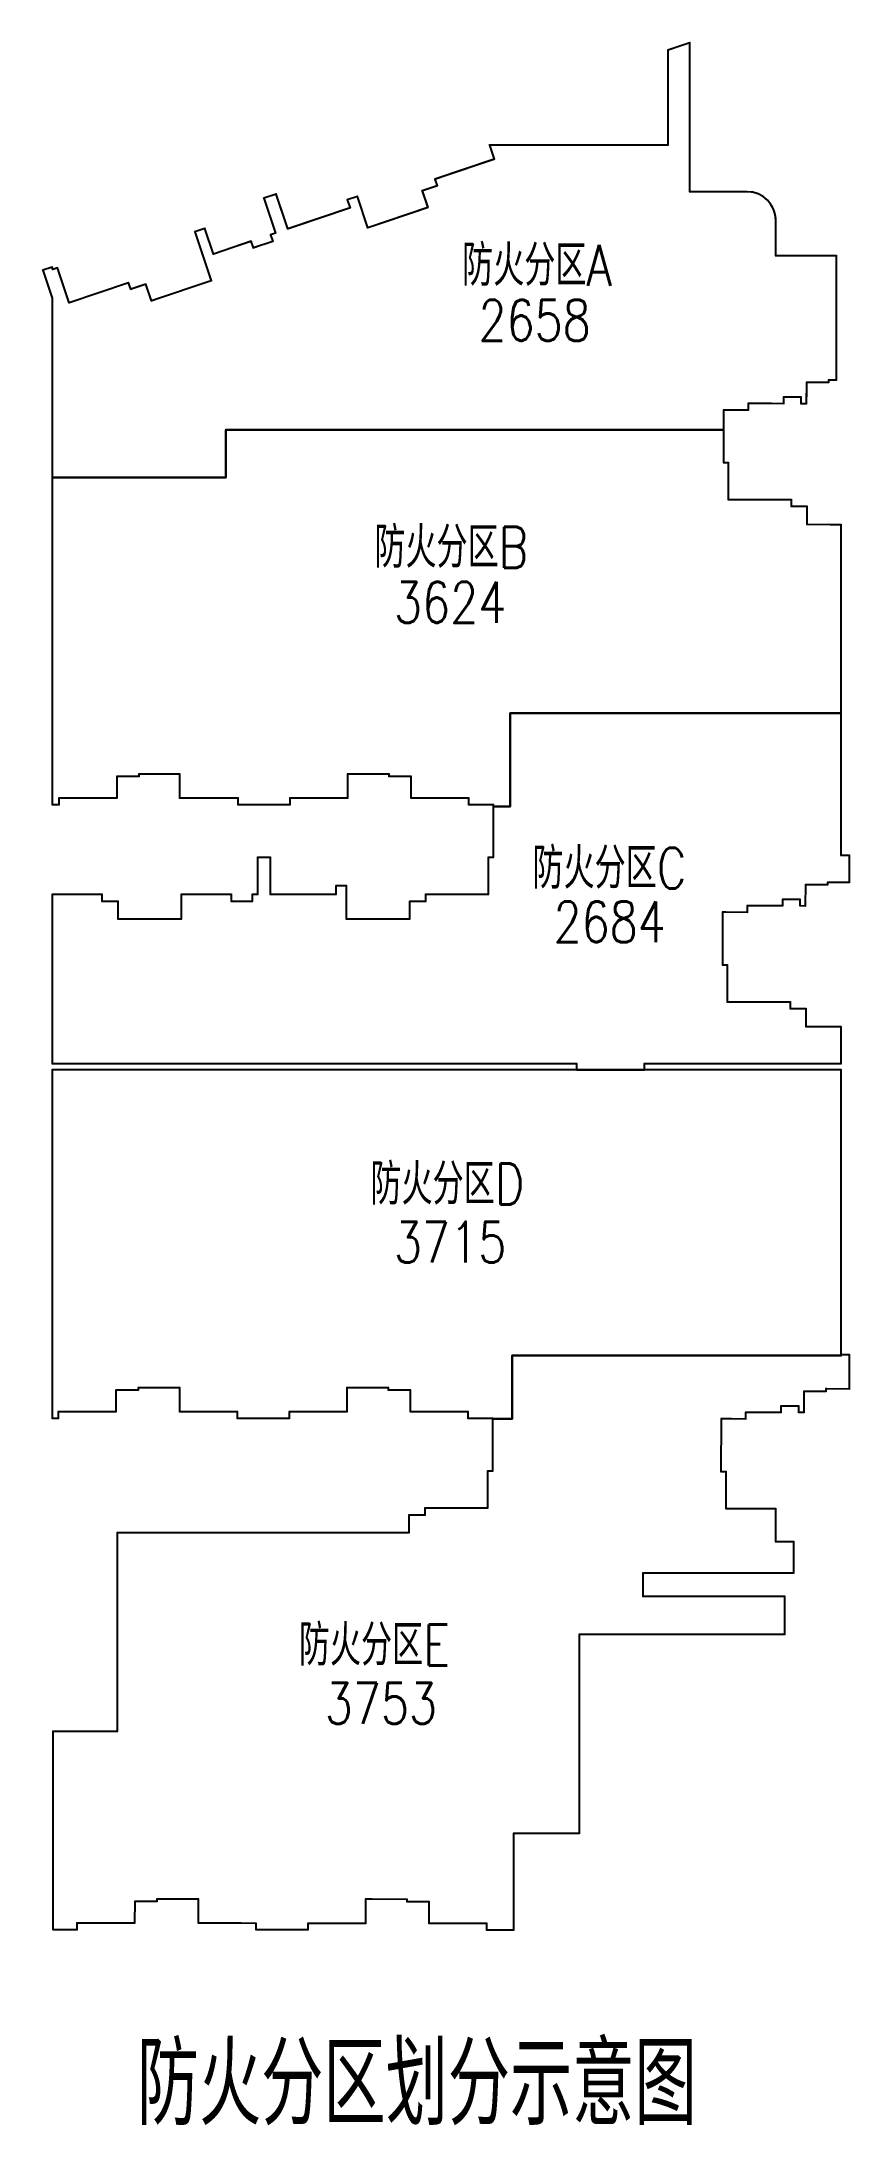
# Model space of a CAD drawing. Extents: x -1348811 to -222202, y -369435 to 53046.
# Drawn here: x -320984 to -222202, y -257997 to -3426 of the extents above; entities that cross this region are included whole.
import ezdxf

# ---------------------------------------------------------------- set-up
doc = ezdxf.new("R2010")
doc.units = 0
doc.header["$LTSCALE"] = 10
doc.header["$MEASUREMENT"] = 0
doc.layers.add('HT-TEXT', color=7, linetype='CONTINUOUS')
doc.layers.add('防火分区', color=6, linetype='CONTINUOUS')
doc.styles.add('_HZTXT', font='tjromans.shx', dxfattribs={"width": 0.8, "bigfont": 'tjhztxt.shx'})

msp = doc.modelspace()

# ---------------------------------------------------------------- texts
at = {"layer": 'HT-TEXT', "style": '_HZTXT', "width": 0.8}
for s, height, p in [('防火分区A', 5000, (-269630.8, -33253.1)), ('2658', 5000, (-267631.4, -39972.4)), ('防火分区B', 5000, (-280353.8, -67700.9)), ('3624', 5000, (-277941.7, -74435.5)), ('防火分区C', 5000, (-261038.7, -106903.2)), ('2684', 5000, (-258456.6, -113458.1)), ('防火分区D', 5000, (-280836.1, -145499.3)), ('3715', 5000, (-277941.7, -152600.4)), ('防火分区E', 5000, (-289572.9, -201820.9)), ('3753', 5000, (-286399.1, -208935.5)), ('防火分区划分示意图', 10000, (-309371.7, -257961.1))]:
    msp.add_text(s, height=height, dxfattribs=at).set_placement(p)

# ---------------------------------------------------------------- linework, layer by layer
at = {"layer": '防火分区', "color": 4}
msp.add_lwpolyline([(-229102.1, -186692.9, 200, 200, 0), (-229102.1, -190492.9, 200, 200, 0), (-247502.1, -190492.9, 200, 200, 0), (-247502.1, -193392.9, 200, 200, 0), (-230202.1, -193392.9, 200, 200, 0), (-230202.1, -197992.9, 200, 200, 0), (-255302.1, -197992.9, 200, 200, 0), (-255302.1, -222292.9, 200, 200, 0), (-263302.1, -222292.9, 200, 200, 0), (-263302.1, -234113, 200, 200, 0), (-266635.2, -234109.3, 200, 200, 0), (-266634.3, -233309.3, 200, 200, 0), (-273684.3, -233301.4, 200, 200, 0), (-273681.3, -230651.4, 200, 200, 0), (-276381.3, -230651.4, 200, 200, 0), (-276381, -230348.4, 200, 200, 0), (-281381, -230342.8, 200, 200, 0), (-281384.3, -233292.8, 200, 200, 0), (-288434.3, -233285, 200, 200, 0), (-288435.2, -234085, 200, 200, 0), (-294835.2, -234077.8, 200, 200, 0), (-294834.3, -233277.8, 200, 200, 0), (-301884.3, -233270, 200, 200, 0), (-301881, -230320, 200, 200, 0), (-306881, -230314.4, 200, 200, 0), (-306881.3, -230614.4, 200, 200, 0), (-309581.3, -230611.4, 200, 200, 0), (-309584.3, -233261.4, 200, 200, 0), (-316634.3, -233253.5, 200, 200, 0), (-316635.2, -234053.5, 200, 200, 0), (-319635.2, -234051.6, 200, 200, 0), (-319635.2, -209892.9, 200, 200, 0), (-311752.1, -209892.9, 200, 200, 0), (-311752.1, -185592.8, 200, 200, 0), (-276115.7, -185592.8, 200, 200, 0), (-276115.7, -183442.8, 200, 200, 0), (-274165.7, -183442.8, 200, 200, 0), (-274165.7, -182592.9, 200, 200, 0), (-266515.7, -182592.9, 200, 200, 0), (-266515.7, -178092.9, 200, 200, 0), (-265915.7, -178092.9, 200, 200, 0), (-265915.7, -171592.8, 200, 200, 0), (-268915.7, -171592.8, 200, 200, 0), (-268915.7, -170792.8, 200, 200, 0), (-275965.7, -170792.8, 200, 200, 0), (-275965.7, -168142.8, 200, 200, 0), (-278665.7, -168142.8, 200, 200, 0), (-278665.7, -167842.8, 200, 200, 0), (-283665.7, -167842.8, 200, 200, 0), (-283665.7, -170792.8, 200, 200, 0), (-290715.7, -170792.9, 200, 200, 0), (-290715.7, -171592.8, 200, 200, 0), (-297115.7, -171592.9, 200, 200, 0), (-297115.7, -170792.9, 200, 200, 0), (-304165.7, -170792.8, 200, 200, 0), (-304165.7, -167842.8, 200, 200, 0), (-309165.7, -167842.8, 200, 200, 0), (-309165.7, -168142.8, 200, 200, 0), (-311865.7, -168142.8, 200, 200, 0), (-311865.7, -170792.9, 200, 200, 0), (-318915.7, -170792.8, 200, 200, 0), (-318915.7, -171592.8, 200, 200, 0), (-319702.1, -171592.8, 200, 200, 0), (-319702.1, -129059.4, 200, 200, 0), (-255652.1, -129059.4, 200, 200, 0), (-255652.1, -128259.4, 200, 200, 0), (-319702.1, -128259.4, 200, 200, 0), (-319702.1, -107615.8, 200, 200, 0), (-313582.1, -107615.8, 200, 200, 0), (-313582.1, -108465.8, 200, 200, 0), (-311632.1, -108465.8, 200, 200, 0), (-311632.1, -110615.8, 200, 200, 0), (-303932.1, -110615.8, 200, 200, 0), (-303932.1, -107615.8, 200, 200, 0), (-297782.1, -107615.8, 200, 200, 0), (-297782.1, -108465.8, 200, 200, 0), (-295282.1, -108465.8, 200, 200, 0), (-295282.1, -107615.8, 200, 200, 0), (-294632.1, -107615.8, 200, 200, 0), (-294632.1, -103115.8, 200, 200, 0), (-293032.1, -103115.8, 200, 200, 0), (-293032.1, -107615.8, 200, 200, 0), (-285032.1, -107615.8, 200, 200, 0), (-285032.1, -106565.8, 200, 200, 0), (-283732.1, -106565.8, 200, 200, 0), (-283732.1, -110615.8, 200, 200, 0), (-276032.1, -110615.8, 200, 200, 0), (-276032.1, -108465.8, 200, 200, 0), (-274082.1, -108465.8, 200, 200, 0), (-274082.1, -107615.8, 200, 200, 0), (-266432.1, -107615.8, 200, 200, 0), (-266432.1, -103115.8, 200, 200, 0), (-265832.1, -103115.8, 200, 200, 0), (-265832.1, -96615.8, 200, 200, 0), (-268832.1, -96615.8, 200, 200, 0), (-268832.1, -95815.8, 200, 200, 0), (-275882.1, -95815.8, 200, 200, 0), (-275882.1, -93165.8, 200, 200, 0), (-278582.1, -93165.8, 200, 200, 0), (-278582.1, -92865.8, 200, 200, 0), (-283582.1, -92865.8, 200, 200, 0), (-283582.1, -95815.8, 200, 200, 0), (-290632.1, -95815.8, 200, 200, 0), (-290632.1, -96615.8, 200, 200, 0), (-297032.1, -96615.8, 200, 200, 0), (-297032.1, -95815.8, 200, 200, 0), (-304132.1, -95815.8, 200, 200, 0), (-304132.1, -92865.8, 200, 200, 0), (-309082.1, -92865.8, 200, 200, 0), (-309082.1, -93165.8, 200, 200, 0), (-311782.1, -93165.8, 200, 200, 0), (-311782.1, -95815.8, 200, 200, 0), (-318832.1, -95815.8, 200, 200, 0), (-318832.1, -96615.8, 200, 200, 0), (-319702.1, -96615.8, 200, 200, 0), (-319702.1, -34766.8, 200, 200, 0), (-320857.3, -31344.6, 200, 200, 0), (-319719.7, -30963.1, 200, 200, 0), (-319624.2, -31247.8, 200, 200, 0), (-319055.2, -31055.7, 200, 200, 0), (-317615.9, -35319.4, 200, 200, 0), (-310367.7, -32872.7, 200, 200, 0), (-310095.9, -33678, 200, 200, 0), (-308248.3, -33054.3, 200, 200, 0), (-307560.7, -35091.4, 200, 200, 0), (-300265.1, -32628.7, 200, 200, 0), (-302280.1, -26659.6, 200, 200, 0), (-301048.3, -26243.8, 200, 200, 0), (-299992.9, -29370.5, 200, 200, 0), (-295397.6, -27819.3, 200, 200, 0), (-295125.8, -28624.7, 200, 200, 0), (-292757.1, -27825.1, 200, 200, 0), (-293029, -27019.7, 200, 200, 0), (-292413.1, -26811.9, 200, 200, 0), (-293852.3, -22548.2, 200, 200, 0), (-292336.4, -22036.5, 200, 200, 0), (-290897.1, -26300.1, 200, 200, 0), (-283317.3, -23741.5, 200, 200, 0), (-283653.2, -22746.6, 200, 200, 0), (-282421.5, -22330.8, 200, 200, 0), (-281126.1, -26168.1, 200, 200, 0), (-273830.6, -23705.4, 200, 200, 0), (-274518.2, -21668.3, 200, 200, 0), (-272670.6, -21044.7, 200, 200, 0), (-272942.5, -20239.3, 200, 200, 0), (-265694.3, -17792.6, 200, 200, 0), (-266279.4, -16059.4, 200, 200, 0), (-244502.1, -16059.4, 200, 200, 0), (-244502.1, -4470.5, 200, 200, 0), (-241802.1, -3564.8, 200, 200, 0), (-241802.1, -21759.4, 200, 200, 0), (-234802.1, -21759.4, 200, 200, -0.41421356), (-231302.1, -25259.4, 200, 200, 0), (-231302.1, -29609.4, 200, 200, 0), (-223902.1, -29609.4, 200, 200, 0), (-223902.1, -44740.5, 200, 200, 0), (-224824.6, -44737, 200, 200, 0), (-224825.7, -45037, 200, 200, 0), (-227525.7, -45026.5, 200, 200, 0), (-227535.8, -47626.5, 200, 200, 0), (-228235.8, -47623.8, 200, 200, 0), (-228232.7, -46823.8, 200, 200, 0), (-230332.7, -46815.7, 200, 200, 0), (-230335.8, -47615.7, 200, 200, 0), (-234635.7, -47599.1, 200, 200, 0), (-234638.8, -48399, 200, 200, 0), (-237638.8, -48387.4, 200, 200, 0), (-237663.9, -54887.4, 200, 200, 0), (-237063.9, -54889.7, 200, 200, 0), (-237081.3, -59389.6, 200, 200, 0), (-229381.4, -59419.5, 200, 200, 0), (-229384.5, -60219.5, 200, 200, 0), (-227484.5, -60226.8, 200, 200, 0), (-227493, -62426.7, 200, 200, 0), (-223302.1, -62442.9, 200, 200, 0), (-223302.1, -102859.4, 200, 200, 0), (-222302.1, -102859.4, 200, 200, 0), (-222302.1, -106101.3, 200, 200, 0), (-224955.3, -106093.4, 200, 200, 0), (-224956.2, -106393.4, 200, 200, 0), (-227656.2, -106385.3, 200, 200, 0), (-227663.9, -108985.3, 200, 200, 0), (-228363.9, -108983.2, 200, 200, 0), (-228361.5, -108183.2, 200, 200, 0), (-230461.5, -108177, 200, 200, 0), (-230463.9, -108977, 200, 200, 0), (-234763.9, -108964.2, 200, 200, 0), (-234766.3, -109764.2, 200, 200, 0), (-237766.3, -109755.3, 200, 200, 0), (-237785.6, -116255.2, 200, 200, 0), (-237185.6, -116257, 200, 200, 0), (-237199, -120757, 200, 200, 0), (-229499, -120779.9, 200, 200, 0), (-229501.4, -121579.9, 200, 200, 0), (-227601.4, -121585.6, 200, 200, 0), (-227608, -123785.6, 200, 200, 0), (-223302.1, -123798.4, 0, 0, 0)], format="xyseb", dxfattribs=at)
at = {"layer": '防火分区'}
msp.add_lwpolyline([(-223902.1, -29609.4), (-231302.1, -29609.4), (-231302.1, -25259.4, 0.41421356), (-234802.1, -21759.4), (-241802.1, -21759.4), (-241802.1, -3564.8), (-244502.1, -4470.5), (-244502.1, -16059.4), (-266279.4, -16059.4), (-265694.3, -17792.6), (-272942.5, -20239.3), (-272670.6, -21044.7), (-274518.2, -21668.3), (-273830.6, -23705.4), (-281126.1, -26168.1), (-282421.5, -22330.8), (-283653.2, -22746.6), (-283317.3, -23741.5), (-290897.1, -26300.1), (-292336.4, -22036.5), (-293852.3, -22548.2), (-292413.1, -26811.9), (-293029, -27019.7), (-292757.1, -27825.1), (-295125.8, -28624.7), (-295397.6, -27819.3), (-299992.9, -29370.5), (-301048.3, -26243.8), (-302280.1, -26659.6), (-300265.1, -32628.7), (-307560.7, -35091.4), (-308248.3, -33054.3), (-310095.9, -33678), (-310367.7, -32872.7), (-317615.9, -35319.4), (-319055.2, -31055.7), (-319624.2, -31247.8), (-319719.7, -30963.1), (-320857.3, -31344.6), (-319702.1, -34766.8), (-319702.1, -56659.8), (-298502.1, -56659.8), (-298502.1, -50859.8), (-237648.4, -50859.8), (-237638.8, -48387.4), (-234638.8, -48399), (-234635.7, -47599.1), (-230335.8, -47615.7), (-230332.7, -46815.7), (-228232.7, -46823.8), (-228235.8, -47623.8), (-227535.8, -47626.5), (-227525.7, -45026.5), (-224825.7, -45037), (-224824.6, -44737), (-223902.1, -44740.5)], format="xyb", close=True, dxfattribs=at)
at = {"layer": '防火分区', "color": 4, "const_width": 200}
for points in [[(-319702.1, -56659.8), (-298502.1, -56659.8), (-298502.1, -50859.8), (-237648.4, -50859.8)], [(-265832.1, -96859.8), (-263752.1, -96859.8), (-263752.1, -85459.8), (-223302.1, -85459.8)], [(-223302.1, -123798.4), (-223302.1, -123798.4), (-223302.1, -128259.4), (-247352.1, -128259.4), (-247352.1, -129059.4), (-223302.1, -129059.4), (-223302.1, -163859.4), (-222302.1, -163859.4), (-222314.5, -168001.6), (-225139.6, -167993.2), (-225140.5, -168293.2), (-227840.5, -168285.2), (-227848.2, -170885.1), (-228548.2, -170883.1), (-228545.8, -170083.1), (-230645.8, -170083.1), (-230648.2, -170876.8), (-234948.2, -170876.8), (-234950.6, -171663.9), (-237950.6, -171655), (-237969.9, -178154.9), (-237369.9, -178156.8), (-237383.3, -182656.8), (-231302.1, -182674.9), (-231302.1, -186692.9), (-229102.1, -186692.9), (-229102.1, -190492.9)], [(-255652.1, -129059.4), (-247352.1, -129059.4)], [(-265915.7, -171692.8), (-263502.1, -171692.8), (-263502.1, -163959.4), (-223302.1, -163959.4), (-223302.1, -163859.4)]]:
    msp.add_lwpolyline(points, dxfattribs=at)
at = {"layer": '防火分区'}
for points in [[(-223302.1, -62442.9), (-227493, -62426.7), (-227484.5, -60226.8), (-229384.5, -60219.5), (-229381.4, -59419.5), (-237081.3, -59389.6), (-237063.9, -54889.7), (-237663.9, -54887.4), (-237648.4, -50859.8), (-298502.1, -50859.8), (-298502.1, -56659.8), (-319702.1, -56659.8), (-319702.1, -96615.8), (-318832.1, -96615.8), (-318832.1, -95815.8), (-311782.1, -95815.8), (-311782.1, -93165.8), (-309082.1, -93165.8), (-309082.1, -92865.8), (-304132.1, -92865.8), (-304132.1, -95815.8), (-297032.1, -95815.8), (-297032.1, -96615.8), (-290632.1, -96615.8), (-290632.1, -95815.8), (-283582.1, -95815.8), (-283582.1, -92865.8), (-278582.1, -92865.8), (-278582.1, -93165.8), (-275882.1, -93165.8), (-275882.1, -95815.8), (-268832.1, -95815.8), (-268832.1, -96615.8), (-265832.1, -96615.8), (-265832.1, -96859.8), (-263752.1, -96859.8), (-263752.1, -85459.8), (-223302.1, -85459.8)], [(-223302.1, -85459.8), (-263752.1, -85459.8), (-263752.1, -96859.8), (-265832.1, -96859.8), (-265832.1, -103115.8), (-266432.1, -103115.8), (-266432.1, -107615.8), (-274082.1, -107615.8), (-274082.1, -108465.8), (-276032.1, -108465.8), (-276032.1, -110615.8), (-283732.1, -110615.8), (-283732.1, -106565.8), (-285032.1, -106565.8), (-285032.1, -107615.8), (-293032.1, -107615.8), (-293032.1, -103115.8), (-294632.1, -103115.8), (-294632.1, -107615.8), (-295282.1, -107615.8), (-295282.1, -108465.8), (-297782.1, -108465.8), (-297782.1, -107615.8), (-303932.1, -107615.8), (-303932.1, -110615.8), (-311632.1, -110615.8), (-311632.1, -108465.8), (-313582.1, -108465.8), (-313582.1, -107615.8), (-319702.1, -107615.8), (-319702.1, -128259.4), (-255652.1, -128259.4), (-255652.1, -129059.4), (-247352.1, -129059.4), (-247352.1, -128259.4), (-223302.1, -128259.4), (-223302.1, -123798.4), (-227608, -123785.6), (-227601.4, -121585.6), (-229501.4, -121579.9), (-229499, -120779.9), (-237199, -120757), (-237185.6, -116257), (-237785.6, -116255.2), (-237766.3, -109755.3), (-234766.3, -109764.2), (-234763.9, -108964.2), (-230463.9, -108977), (-230461.5, -108177), (-228361.5, -108183.2), (-228363.9, -108983.2), (-227663.9, -108985.3), (-227656.2, -106385.3), (-224956.2, -106393.4), (-224955.3, -106093.4), (-222302.1, -106101.3), (-222302.1, -102859.4), (-223302.1, -102859.4)], [(-223302.1, -129059.4), (-247352.1, -129059.4), (-255652.1, -129059.4), (-319702.1, -129059.4), (-319702.1, -171592.8), (-318915.7, -171592.8), (-318915.7, -170792.8), (-311865.7, -170792.9), (-311865.7, -168142.8), (-309165.7, -168142.8), (-309165.7, -167842.8), (-304165.7, -167842.8), (-304165.7, -170792.8), (-297115.7, -170792.9), (-297115.7, -171592.9), (-290715.7, -171592.8), (-290715.7, -170792.9), (-283665.7, -170792.8), (-283665.7, -167842.8), (-278665.7, -167842.8), (-278665.7, -168142.8), (-275965.7, -168142.8), (-275965.7, -170792.8), (-268915.7, -170792.8), (-268915.7, -171592.8), (-265915.7, -171592.8), (-265915.7, -171692.8), (-263502.1, -171692.8), (-263502.1, -163959.4), (-223302.1, -163959.4)], [(-237369.9, -178156.8), (-237969.9, -178154.9), (-237950.6, -171655), (-234950.6, -171663.9), (-234948.2, -170876.8), (-230648.2, -170876.8), (-230645.8, -170083.1), (-228545.8, -170083.1), (-228548.2, -170883.1), (-227848.2, -170885.1), (-227840.5, -168285.2), (-225140.5, -168293.2), (-225139.6, -167993.2), (-222314.5, -168001.6), (-222302.1, -163859.4), (-223302.1, -163859.4), (-223302.1, -163959.4), (-263502.1, -163959.4), (-263502.1, -171692.8), (-265915.7, -171692.8), (-265915.7, -178092.9), (-266515.7, -178092.9), (-266515.7, -182592.9), (-274165.7, -182592.9), (-274165.7, -183442.8), (-276115.7, -183442.8), (-276115.7, -185592.8), (-311752.1, -185592.8), (-311752.1, -209892.9), (-319635.2, -209892.9), (-319635.2, -234051.6), (-316635.2, -234053.5), (-316634.3, -233253.5), (-309584.3, -233261.4), (-309581.3, -230611.4), (-306881.3, -230614.4), (-306881, -230314.4), (-301881, -230320), (-301884.3, -233270), (-294834.3, -233277.8), (-294835.2, -234077.8), (-288435.2, -234085), (-288434.3, -233285), (-281384.3, -233292.8), (-281381, -230342.8), (-276381, -230348.4), (-276381.3, -230651.4), (-273681.3, -230651.4), (-273684.3, -233301.4), (-266634.3, -233309.3), (-266635.2, -234109.3), (-263302.1, -234113), (-263302.1, -222292.9), (-255302.1, -222292.9), (-255302.1, -197992.9), (-230202.1, -197992.9), (-230202.1, -193392.9), (-247502.1, -193392.9), (-247502.1, -190492.9), (-229102.1, -190492.9), (-229102.1, -186692.9), (-231302.1, -186692.9), (-231302.1, -182674.9), (-237383.3, -182656.8)]]:
    msp.add_lwpolyline(points, close=True, dxfattribs=at)
at = {"layer": '防火分区', "color": 5, "const_width": 20}
msp.add_lwpolyline([(-248899.7, -129059.4), (-240599.7, -129059.4)], dxfattribs=at)

msp.set_redraw_order([(e.dxf.handle, doc.entitydb.next_handle()) for e in msp.query("TEXT MTEXT ATTDEF DIMENSION ARC_DIMENSION")])  # texts and dimensions are drawn at this point

doc.saveas('drawing.dxf')
